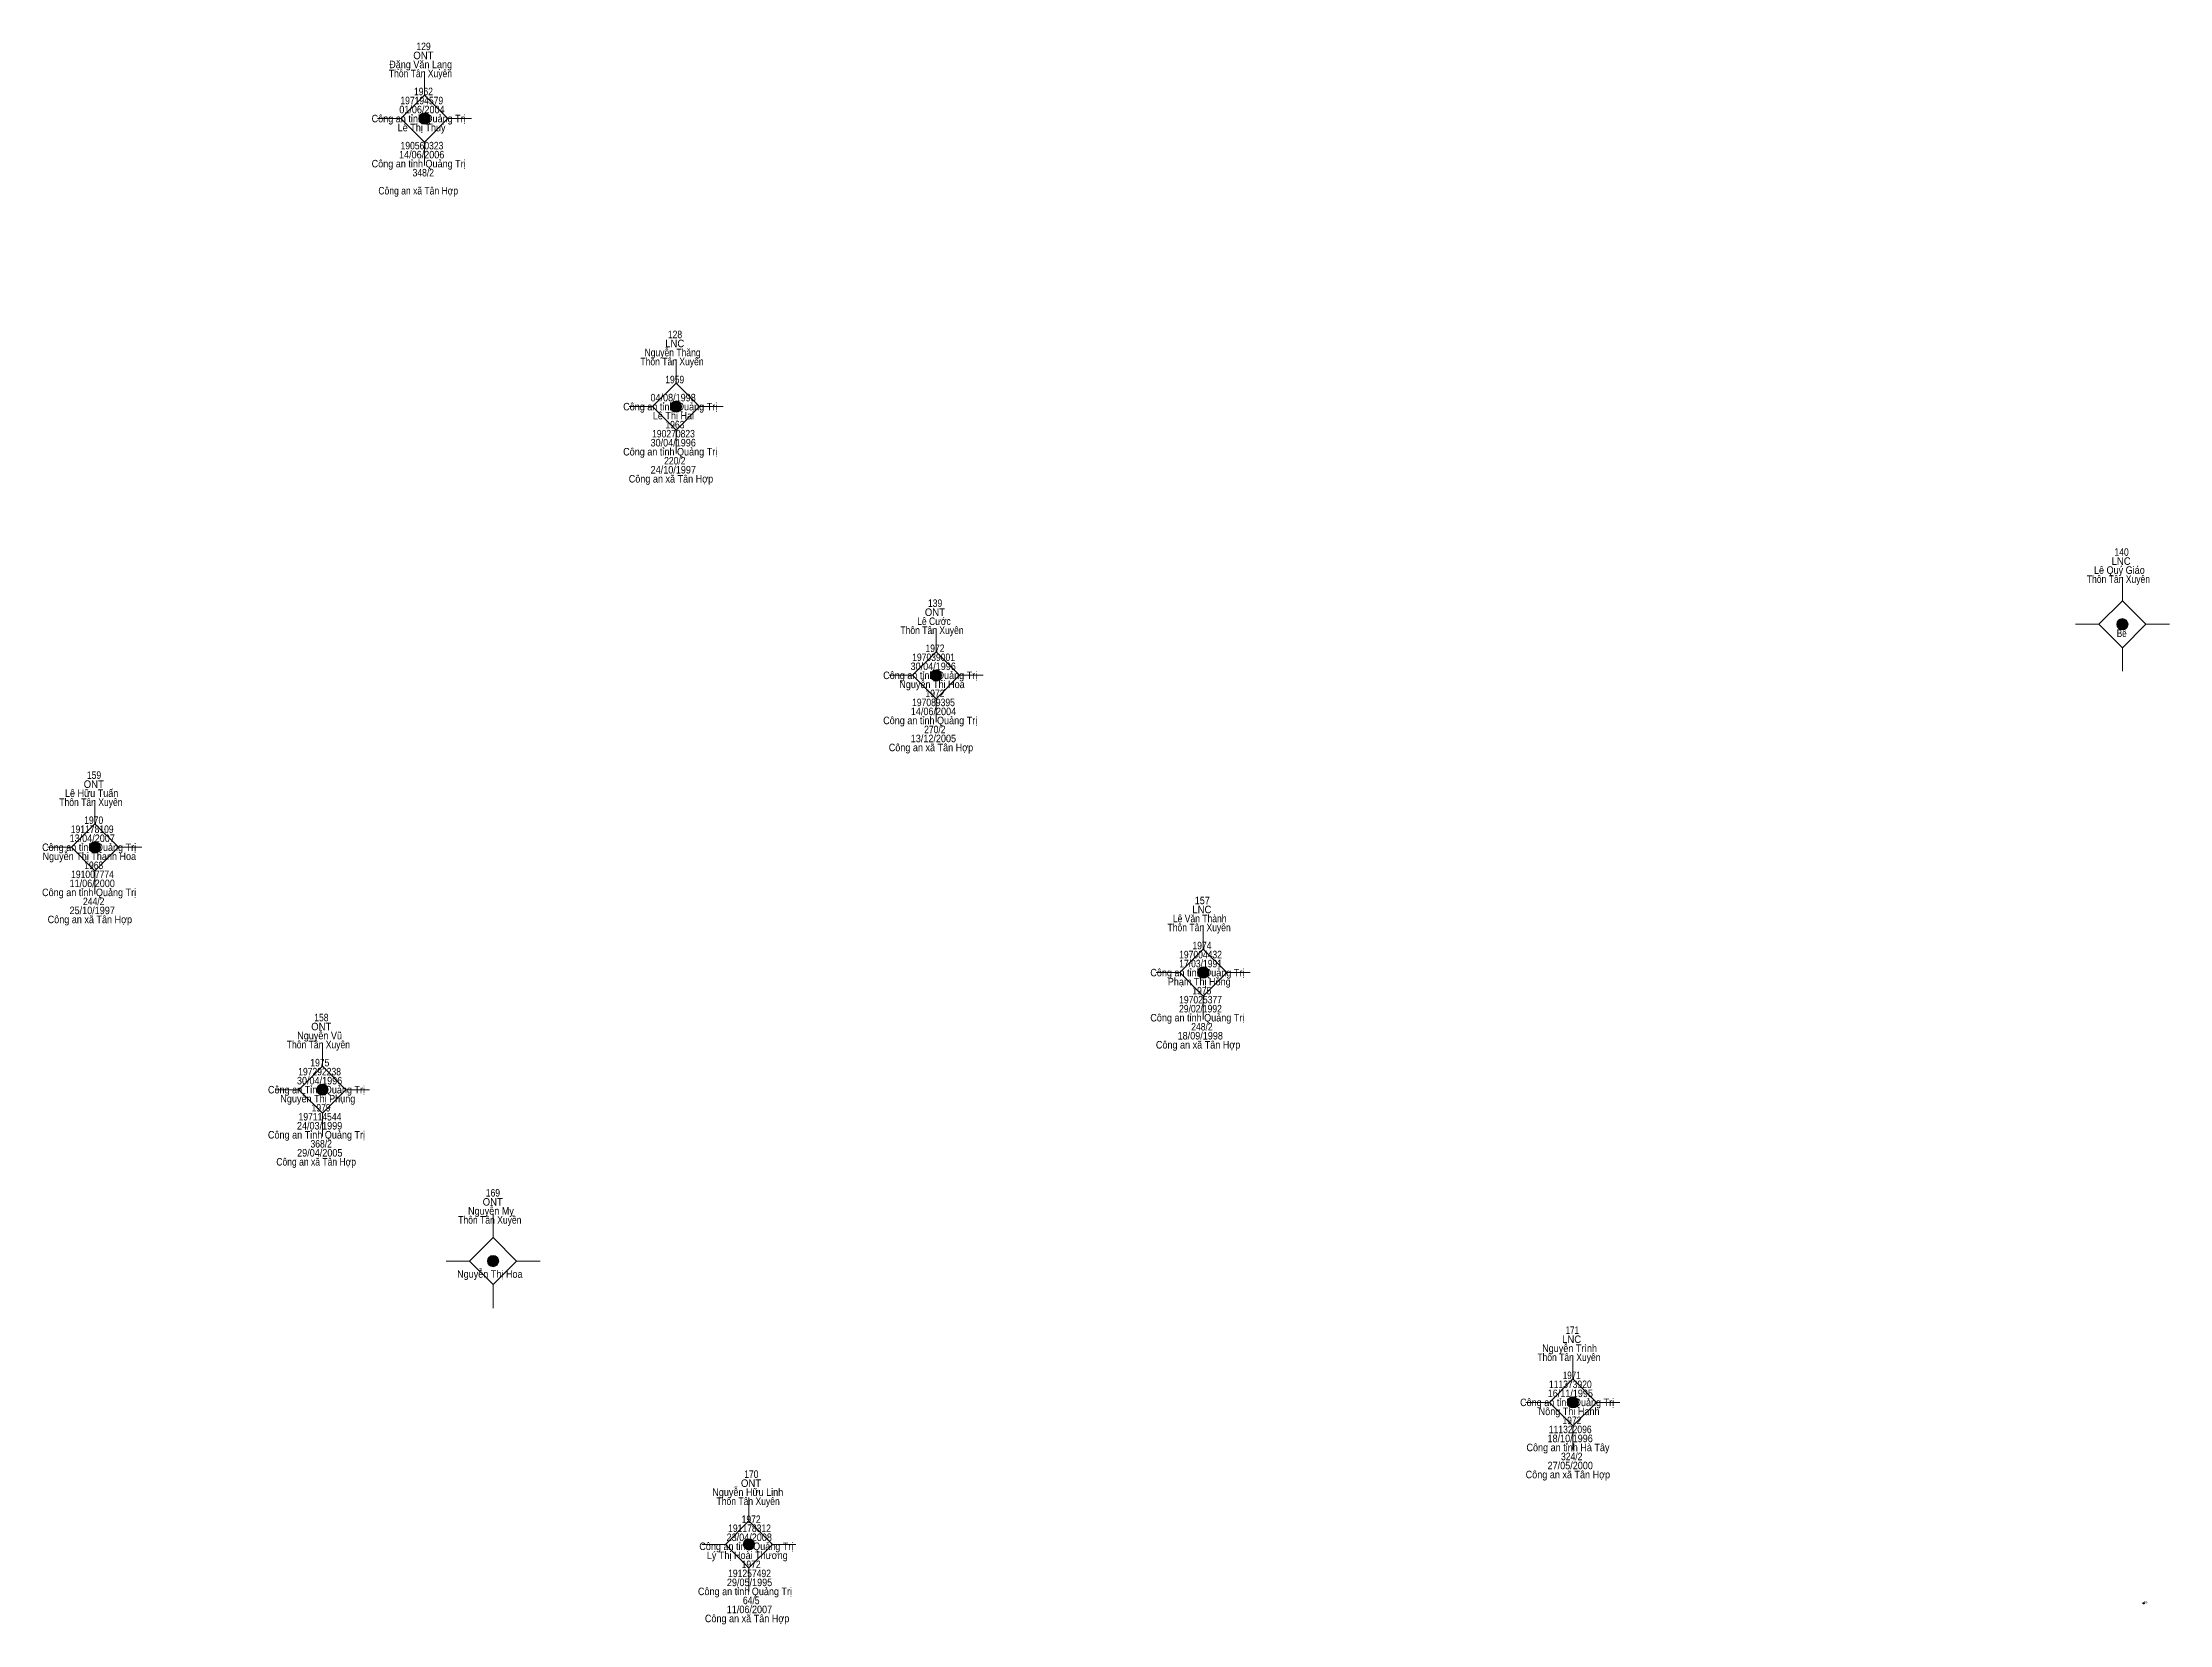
# Model space of a CAD drawing. Header units: metres. Extents: x 550999 to 552168, y 1840734 to 1841978.
# Drawn here: x 551274.6 to 551387.7, y 1841351 to 1841435.2 of the extents above; entities that cross this region are included whole.
import ezdxf
from ezdxf.enums import TextEntityAlignment as Align

# ---------------------------------------------------------------- set-up
doc = ezdxf.new("R2010")
doc.units = ezdxf.units.M
doc.header["$LTSCALE"] = 0.16
doc.header["$PDMODE"] = 32
doc.header["$PDSIZE"] = 0.08
doc.layers.add('11', color=7, linetype='Continuous', lineweight=13)
for name, color, linetype in [('12', 7, 'Continuous'), ('15', 7, 'Continuous'), ('7', 7, 'Continuous')]:
    doc.layers.add(name, color=color, linetype=linetype)

msp = doc.modelspace()

# ---------------------------------------------------------------- texts
at = {"layer": '12', "width": 1.35}
msp.add_text('26', height=0.09996, dxfattribs=at).set_placement((551386.36, 1841352.17))
at = {"layer": '15'}
for s, width, p in [('Đặng Văn Lạng', 0.9, (551294.705, 1841433.86)), ('ONT', 0.95, (551294.85, 1841434.34)), ('129', 0.85, (551294.86, 1841434.82)), ('Thôn Tân Xuyên', 0.85, (551294.695, 1841433.38)), ('01/06/2004', 0.9, (551294.775, 1841431.46)), ('197194579', 0.85, (551294.765, 1841431.94)), ('1962', 0.85, (551294.855, 1841432.42)), ('Công an tỉnh Quảng Trị', 0.9, (551294.6, 1841430.98)), ('Lê Thị Thuỳ', 0.9, (551294.755, 1841430.5)), ('190560323', 0.85, (551294.775, 1841429.54)), ('Công an tỉnh Quảng Trị', 0.9, (551294.6, 1841428.58)), ('14/06/2006', 0.9, (551294.76, 1841429.06)), ('348/2', 0.85, (551294.845, 1841428.1)), ('Công an xã Tân Hợp ', 0.85, (551294.64, 1841427.14)), ('LNC', 0.95, (551308.22, 1841419.01)), ('128', 0.85, (551308.235, 1841419.49)), ('Thôn Tân Xuyên', 0.85, (551308.075, 1841418.05)), ('Nguyễn Thăng', 0.85, (551308.105, 1841418.53)), ('1959', 0.85, (551308.22, 1841417.09)), ('Công an tỉnh Quảng Trị', 0.9, (551307.98, 1841415.65)), ('04/08/1998', 0.9, (551308.135, 1841416.13)), ('Lê Thị Hai', 0.9, (551308.15, 1841415.17)), ('1963', 0.85, (551308.23, 1841414.69)), ('30/04/1996', 0.9, (551308.14, 1841413.73)), ('190270823', 0.85, (551308.155, 1841414.21)), ('Công an tỉnh Quảng Trị', 0.9, (551307.98, 1841413.25)), ('24/10/1997', 0.9, (551308.145, 1841412.29)), ('220/2', 0.85, (551308.225, 1841412.77)), ('Công an xã Tân Hợp', 0.9, (551308.02, 1841411.81)), ('140', 0.85, (551385.185, 1841407.91)), ('Lê Quý Giáo', 0.9, (551385.065, 1841406.95)), ('LNC', 0.95, (551385.16, 1841407.43)), ('Thôn Tân Xuyên', 0.85, (551385.015, 1841406.47)), ('ONT', 0.95, (551322.06, 1841404.71)), ('139', 0.85, (551322.07, 1841405.19)), ('Thôn Tân Xuyên', 0.85, (551321.905, 1841403.75)), ('Lê Cước', 0.85, (551322.01, 1841404.23)), ('Bê', 0.8, (551385.19, 1841403.59)), ('197039001', 0.85, (551321.99, 1841402.31)), ('1972', 0.85, (551322.065, 1841402.79)), ('Công an tỉnh Quảng Trị', 0.9, (551321.81, 1841401.35)), ('Nguyễn Thị Hoa', 0.9, (551321.905, 1841400.87)), ('30/04/1996', 0.9, (551321.97, 1841401.83)), ('197089395', 0.85, (551321.985, 1841399.91)), ('1972', 0.85, (551322.065, 1841400.39)), ('Công an tỉnh Quảng Trị', 0.9, (551321.81, 1841398.95)), ('14/06/2004', 0.9, (551321.985, 1841399.43)), ('Công an xã Tân Hợp', 0.9, (551321.85, 1841397.51)), ('13/12/2005', 0.9, (551321.98, 1841397.99)), ('270/2', 0.85, (551322.055, 1841398.47)), ('ONT', 0.95, (551277.32, 1841395.56)), ('159', 0.85, (551277.33, 1841396.04)), ('Thôn Tân Xuyên', 0.85, (551277.165, 1841394.6)), ('Lê Hữu Tuấn', 0.9, (551277.205, 1841395.08)), ('191178109', 0.85, (551277.235, 1841393.16)), ('1970', 0.85, (551277.315, 1841393.64)), ('Công an tỉnh Quảng Trị', 0.9, (551277.07, 1841392.2)), ('13/04/2007', 0.9, (551277.235, 1841392.68)), ('Nguyễn Thị Thanh Hoa', 0.9, (551277.08, 1841391.72)), ('191007774', 0.85, (551277.25, 1841390.76)), ('1968', 0.85, (551277.315, 1841391.24)), ('Công an tỉnh Quảng Trị', 0.9, (551277.07, 1841389.8)), ('11/06/2000', 0.9, (551277.235, 1841390.28)), ('25/10/1997', 0.9, (551277.235, 1841388.84)), ('244/2', 0.85, (551277.315, 1841389.32)), ('LNC', 0.95, (551336.26, 1841388.89)), ('157', 0.9, (551336.285, 1841389.37)), ('Công an xã Tân Hợp', 0.9, (551277.11, 1841388.36)), ('Thôn Tân Xuyên', 0.85, (551336.115, 1841387.93)), ('Lê Văn Thành', 0.85, (551336.145, 1841388.41)), ('197004432', 0.85, (551336.19, 1841386.49)), ('1974', 0.85, (551336.265, 1841386.97)), ('Công an tỉnh Quảng Trị', 0.9, (551336.02, 1841385.53)), ('Phạm Thị Hồng', 0.9, (551336.12, 1841385.05)), ('17/03/1991', 0.85, (551336.195, 1841386.01)), ('197025377', 0.85, (551336.19, 1841384.09)), ('1975', 0.85, (551336.26, 1841384.57)), ('158', 0.85, (551289.425, 1841383.14)), ('Công an tỉnh Quảng Trị', 0.9, (551336.02, 1841383.13)), ('29/02/1992', 0.85, (551336.185, 1841383.61)), ('Thôn Tân Xuyên', 0.85, (551289.265, 1841381.7)), ('Nguyễn Vũ', 0.9, (551289.33, 1841382.18)), ('ONT', 0.95, (551289.42, 1841382.66)), ('Công an xã Tân Hợp', 0.9, (551336.06, 1841381.69)), ('18/09/1998', 0.9, (551336.175, 1841382.17)), ('248/2', 0.85, (551336.265, 1841382.65)), ('1975 ', 0.85, (551289.405, 1841380.74)), ('30/04/1996', 0.9, (551289.33, 1841379.78)), ('197292238', 0.85, (551289.33, 1841380.26)), ('Công an Tỉnh Quảng Trị', 0.9, (551289.165, 1841379.3)), ('Nguyễn Thị Phụng', 0.9, (551289.235, 1841378.82)), ('1979', 0.85, (551289.41, 1841378.34)), ('24/03/1999', 0.9, (551289.33, 1841377.38)), ('197114544', 0.85, (551289.35, 1841377.86)), ('Công an Tỉnh Quảng Trị', 0.9, (551289.165, 1841376.9)), ('368/2', 0.85, (551289.415, 1841376.42)), ('Công an xã Tân Hợp ', 0.85, (551289.21, 1841375.46)), ('29/04/2005', 0.9, (551289.34, 1841375.94)), ('169', 0.85, (551298.55, 1841373.81)), ('Nguyễn Mỵ', 0.9, (551298.445, 1841372.85)), ('ONT', 0.95, (551298.54, 1841373.33)), ('Thôn Tân Xuyên', 0.85, (551298.385, 1841372.37)), ('Nguyễn Thị Hoa', 0.9, (551298.385, 1841369.49)), ('LNC', 0.95, (551355.93, 1841366.02)), ('171', 0.8, (551355.965, 1841366.5)), ('Thôn Tân Xuyên', 0.85, (551355.785, 1841365.06)), ('Nguyễn Trình', 0.9, (551355.82, 1841365.54)), ('111373920', 0.85, (551355.86, 1841363.62)), ('1971', 0.8, (551355.935, 1841364.1)), ('Công an tỉnh Quảng Trị', 0.9, (551355.69, 1841362.66)), ('16/11/1995', 0.9, (551355.86, 1841363.14)), ('Nông Thị Hanh', 0.9, (551355.795, 1841362.18)), ('1972', 0.85, (551355.945, 1841361.7)), ('Công an tỉnh Hà Tây', 0.9, (551355.735, 1841360.26)), ('18/10/1996', 0.9, (551355.85, 1841360.74)), ('111322096', 0.85, (551355.855, 1841361.22)), ('27/05/2000', 0.9, (551355.855, 1841359.3)), ('324/2', 0.85, (551355.935, 1841359.78)), ('Nguyễn Hữu Linh', 0.9, (551312.105, 1841357.88)), ('ONT', 0.95, (551312.28, 1841358.36)), ('170', 0.85, (551312.295, 1841358.84)), ('Công an xã Tân Hợp', 0.9, (551355.73, 1841358.82)), ('Thôn Tân Xuyên', 0.85, (551312.125, 1841357.4)), ('191178312', 0.85, (551312.2, 1841355.96)), ('1972', 0.85, (551312.285, 1841356.44)), ('Công an tỉnh Quảng Trị', 0.9, (551312.03, 1841355)), ('Lý Thị Hoài Thương', 0.9, (551312.08, 1841354.52)), ('23/04/2008', 0.9, (551312.185, 1841355.48)), ('191257492', 0.85, (551312.2, 1841353.56)), ('1972', 0.85, (551312.285, 1841354.04)), ('Công an tỉnh Quảng Trị ', 0.9, (551312.025, 1841352.6)), ('29/05/1995', 0.9, (551312.2, 1841353.08)), ('Công an xã Tân Hợp', 0.9, (551312.07, 1841351.16)), ('11/06/2007', 0.9, (551312.195, 1841351.64)), ('64/5', 0.85, (551312.29, 1841352.12))]:
    msp.add_text(s, height=0.4, dxfattribs=dict(at, width=width)).set_placement(p, align=Align.CENTER)

# ---------------------------------------------------------------- hatches: boundary and pattern name
at = {"layer": '11'}
for points in [[(551295.2095, 1841431.18, 1), (551294.6095, 1841431.18, 1)], [(551308.5895, 1841415.85, 1), (551307.9895, 1841415.85, 1)], [(551385.5295, 1841404.27, 1), (551384.9295, 1841404.27, 1)], [(551322.4195, 1841401.55, 1), (551321.8195, 1841401.55, 1)], [(551277.6795, 1841392.4, 1), (551277.0795, 1841392.4, 1)], [(551336.6295, 1841385.73, 1), (551336.0295, 1841385.73, 1)], [(551289.7795, 1841379.5, 1), (551289.1795, 1841379.5, 1)], [(551298.8595, 1841370.38, 1), (551298.2595, 1841370.38, 1)], [(551356.2995, 1841362.86, 1), (551355.6995, 1841362.86, 1)], [(551312.4695, 1841355.3, 1), (551311.8695, 1841355.3, 1)]]:
    msp.add_hatch(color=256, dxfattribs=at).paths.add_polyline_path(points)

# ---------------------------------------------------------------- linework, layer by layer
for p, q in [((551294.91, 1841433.68), (551294.91, 1841432.43)), ((551293.66, 1841431.18), (551292.41, 1841431.18)), ((551297.41, 1841431.18), (551296.16, 1841431.18)), ((551294.91, 1841429.93), (551294.91, 1841428.68)), ((551308.29, 1841418.35), (551308.29, 1841417.1)), ((551307.04, 1841415.85), (551305.79, 1841415.85)), ((551310.79, 1841415.85), (551309.54, 1841415.85)), ((551308.29, 1841414.6), (551308.29, 1841413.35)), ((551385.23, 1841406.77), (551385.23, 1841405.52)), ((551322.12, 1841404.05), (551322.12, 1841402.8)), ((551383.98, 1841404.27), (551382.73, 1841404.27)), ((551387.73, 1841404.27), (551386.48, 1841404.27)), ((551385.23, 1841403.02), (551385.23, 1841401.77)), ((551320.87, 1841401.55), (551319.62, 1841401.55)), ((551324.62, 1841401.55), (551323.37, 1841401.55)), ((551322.12, 1841400.3), (551322.12, 1841399.05)), ((551277.38, 1841394.9), (551277.38, 1841393.65)), ((551276.13, 1841392.4), (551274.88, 1841392.4)), ((551279.88, 1841392.4), (551278.63, 1841392.4)), ((551277.38, 1841391.15), (551277.38, 1841389.9)), ((551336.33, 1841388.23), (551336.33, 1841386.98)), ((551335.08, 1841385.73), (551333.83, 1841385.73)), ((551338.83, 1841385.73), (551337.58, 1841385.73)), ((551336.33, 1841384.48), (551336.33, 1841383.23)), ((551289.48, 1841382), (551289.48, 1841380.75)), ((551288.23, 1841379.5), (551286.98, 1841379.5)), ((551291.98, 1841379.5), (551290.73, 1841379.5)), ((551289.48, 1841378.25), (551289.48, 1841377)), ((551298.56, 1841372.88), (551298.56, 1841371.63)), ((551297.31, 1841370.38), (551296.06, 1841370.38)), ((551301.06, 1841370.38), (551299.81, 1841370.38)), ((551298.56, 1841369.13), (551298.56, 1841367.88)), ((551356, 1841365.36), (551356, 1841364.11)), ((551354.75, 1841362.86), (551353.5, 1841362.86)), ((551358.5, 1841362.86), (551357.25, 1841362.86)), ((551356, 1841361.61), (551356, 1841360.36)), ((551312.17, 1841357.8), (551312.17, 1841356.55)), ((551310.92, 1841355.3), (551309.67, 1841355.3)), ((551314.67, 1841355.3), (551313.42, 1841355.3)), ((551312.17, 1841354.05), (551312.17, 1841352.8))]:
    msp.add_line(p, q, dxfattribs=at)
for points in [[(551294.91, 1841432.43), (551293.66, 1841431.18), (551294.91, 1841429.93), (551296.16, 1841431.18)], [(551308.29, 1841417.1), (551307.04, 1841415.85), (551308.29, 1841414.6), (551309.54, 1841415.85)], [(551385.23, 1841405.52), (551383.98, 1841404.27), (551385.23, 1841403.02), (551386.48, 1841404.27)], [(551322.12, 1841402.8), (551320.87, 1841401.55), (551322.12, 1841400.3), (551323.37, 1841401.55)], [(551277.38, 1841393.65), (551276.13, 1841392.4), (551277.38, 1841391.15), (551278.63, 1841392.4)], [(551336.33, 1841386.98), (551335.08, 1841385.73), (551336.33, 1841384.48), (551337.58, 1841385.73)], [(551289.48, 1841380.75), (551288.23, 1841379.5), (551289.48, 1841378.25), (551290.73, 1841379.5)], [(551298.56, 1841371.63), (551297.31, 1841370.38), (551298.56, 1841369.13), (551299.81, 1841370.38)], [(551356, 1841364.11), (551354.75, 1841362.86), (551356, 1841361.61), (551357.25, 1841362.86)], [(551312.17, 1841356.55), (551310.92, 1841355.3), (551312.17, 1841354.05), (551313.42, 1841355.3)]]:
    msp.add_lwpolyline(points, close=True, dxfattribs=at)
for centre in [(551294.9095, 1841431.18), (551308.2895, 1841415.85), (551385.2295, 1841404.27), (551322.1195, 1841401.55), (551277.3795, 1841392.4), (551336.3295, 1841385.73), (551289.4795, 1841379.5), (551298.5595, 1841370.38), (551355.9995, 1841362.86), (551312.1695, 1841355.3)]:
    msp.add_circle(centre, 0.3, dxfattribs=at)
at = {"layer": '7'}
msp.add_point((551386.36, 1841352.17), dxfattribs=at)

msp.set_redraw_order([(e.dxf.handle, doc.entitydb.next_handle()) for e in msp.query("TEXT MTEXT ATTDEF DIMENSION ARC_DIMENSION")])  # texts and dimensions are drawn at this point

doc.saveas('drawing.dxf')
